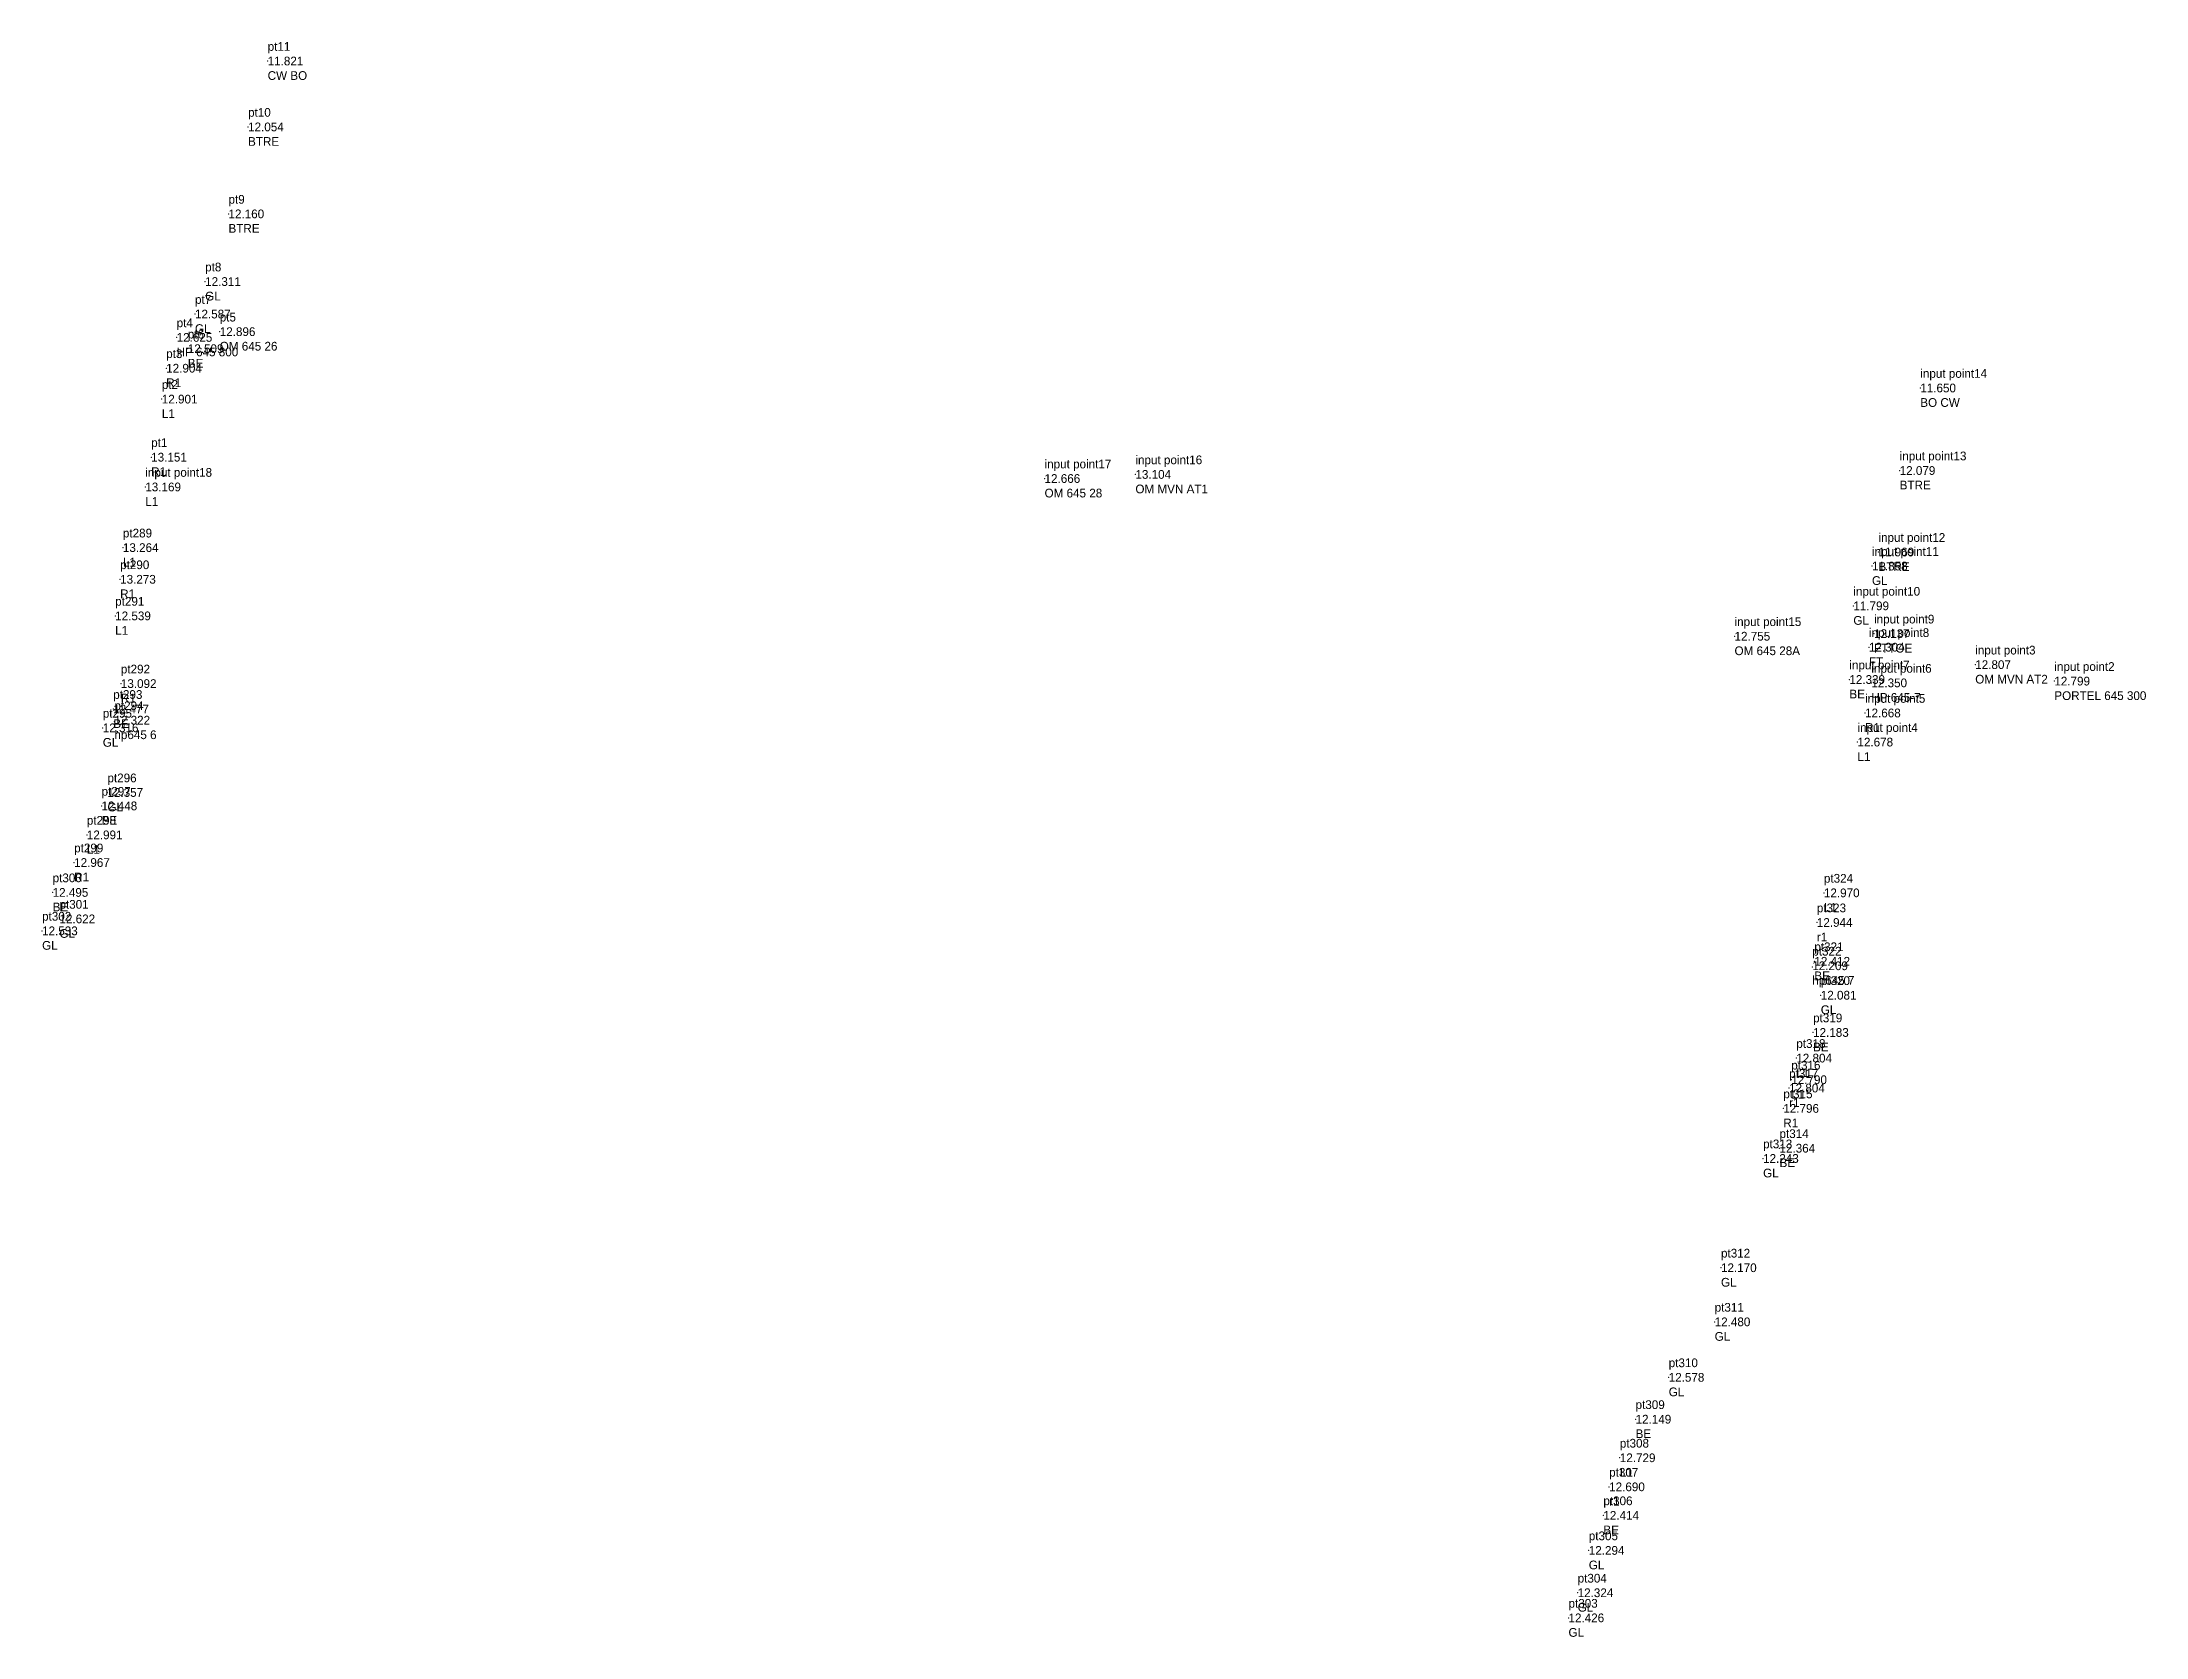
# Model space of a CAD drawing. Header units: metres. Extents: x 178081 to 737303, y 964681 to 975566.
# Drawn here: x 179162.1 to 179282.7, y 975272.8 to 975364.2 of the extents above; entities that cross this region are included whole.
import ezdxf

# ---------------------------------------------------------------- set-up
doc = ezdxf.new("R2010")
doc.units = ezdxf.units.M
doc.header["$MEASUREMENT"] = 0
doc.layers.add('SurveyPoint', color=4, linetype='Continuous', lineweight=0, true_color=0x00fffe)
doc.styles.get("Standard").update_dxf_attribs({"font": '', "height": 2.5})
doc.styles.get('Standard').set_extended_font_data('txt')

msp = doc.modelspace()

# ---------------------------------------------------------------- texts
at = {"layer": 'SurveyPoint', "color": 7, "char_height": 0.5, "attachment_point": 4}
for s, insert, width in [('pt11\\P11.821\\PCW BO', (179175.046, 975363.063, 11.821), 3), ('pt10\\P12.054\\PBTRE', (179173.923, 975359.289, 12.054), 3), ('pt9\\P12.160\\PBTRE', (179172.8, 975354.306, 12.16), 3), ('pt8\\P12.311\\PGL', (179171.461, 975350.423, 12.311), 3), ('pt7\\P12.587\\PGL', (179170.879, 975348.561, 12.587), 3), ('pt5\\P12.896\\POM 645 26', (179172.298, 975347.552, 12.896), 5), ('pt4\\P12.625\\PHP 645 800', (179169.827, 975347.224, 12.625), 5.5), ('pt6\\P12.509\\PBE', (179170.466, 975346.581, 12.509), 3), ('pt3\\P12.904\\PR1', (179169.228, 975345.46, 12.904), 3), ('input point14\\P11.650\\PBO CW', (179269.811, 975344.325, 11.65), 7), ('pt2\\P12.901\\PL1', (179168.977, 975343.69, 12.901), 3), ('pt1\\P13.151\\PR1', (179168.367, 975340.363, 13.151), 3), ('input point17\\P12.666\\POM 645 28', (179219.595, 975339.135, 12.666), 7), ('input point16\\P13.104\\POM MVN AT1', (179224.805, 975339.371, 13.104), 7), ('input point13\\P12.079\\PBTRE', (179268.629, 975339.598, 12.079), 7), ('input point18\\P13.169\\PL1', (179168.029, 975338.656, 13.169), 7), ('pt289\\P13.264\\PL1', (179166.744, 975335.179, 13.264), 3), ('input point12\\P11.969\\PBTRE', (179267.414, 975334.926, 11.969), 7), ('pt290\\P13.273\\PR1', (179166.587, 975333.364, 13.273), 3), ('input point11\\P11.858\\PGL', (179267.042, 975334.12, 11.858), 7), ('input point10\\P11.799\\PGL', (179265.973, 975331.838, 11.799), 7), ('pt291\\P12.539\\PL1', (179166.302, 975331.267, 12.539), 3), ('input point15\\P12.755\\POM 645 28A', (179259.16, 975330.098, 12.755), 7), ('input point8\\P12.304\\PFT', (179266.867, 975329.474, 12.304), 6.5), ('input point9\\P12.137\\PFTTOE', (179267.16, 975330.246, 12.137), 6.5), ('input point3\\P12.807\\POM MVN AT2', (179272.962, 975328.469, 12.807), 6.5), ('pt292\\P13.092\\PR1', (179166.628, 975327.386, 13.092), 3), ('input point7\\P12.339\\PBE', (179265.744, 975327.621, 12.339), 6.5), ('input point6\\P12.350\\PHP 645-7', (179267.007, 975327.424, 12.35), 6.5), ('input point2\\P12.799\\PPORTEL 645 300', (179277.498, 975327.526, 12.799), 7.5), ('pt293\\P12.477\\PBE', (179166.191, 975325.928, 12.477), 3), ('pt295\\P12.316\\PGL', (179165.591, 975324.848, 12.316), 3), ('pt294\\P12.322\\Php645 6', (179166.258, 975325.214, 12.322), 4), ('input point5\\P12.668\\PR1', (179266.645, 975325.704, 12.668), 6.5), ('input point4\\P12.678\\PL1', (179266.208, 975324.035, 12.678), 6.5), ('pt296\\P12.357\\PGL', (179165.858, 975321.143, 12.357), 3), ('pt297\\P12.448\\PBE', (179165.521, 975320.379, 12.448), 3), ('pt298\\P12.991\\PL1', (179164.678, 975318.717, 12.991), 3), ('pt299\\P12.967\\PR1', (179163.95, 975317.132, 12.967), 3), ('pt300\\P12.495\\PBE', (179162.716, 975315.419, 12.495), 3), ('pt324\\P12.970\\PL1', (179264.285, 975315.394, 12.97), 3), ('pt301\\P12.622\\PGL', (179163.107, 975313.899, 12.622), 3), ('pt323\\P12.944\\Pr1', (179263.88, 975313.697, 12.944), 3), ('pt302\\P12.533\\PGL', (179162.11, 975313.214, 12.533), 3), ('pt321\\P12.412\\PBE', (179263.737, 975311.471, 12.412), 3), ('pt322\\P12.209\\Php645 7', (179263.618, 975311.14, 12.209), 4), ('pt320\\P12.081\\PGL', (179264.106, 975309.525, 12.081), 3), ('pt319\\P12.183\\PBE', (179263.664, 975307.393, 12.183), 3), ('pt318\\P12.804\\PL1', (179262.702, 975305.924, 12.804), 3), ('pt317\\P12.804\\Pr1', (179262.291, 975304.207, 12.804), 3), ('pt316\\P12.790\\PL1', (179262.413, 975304.685, 12.79), 3), ('pt315\\P12.796\\PR1', (179261.957, 975303.041, 12.796), 3), ('pt314\\P12.364\\PBE', (179261.738, 975300.76, 12.364), 3), ('pt313\\P12.243\\PGL', (179260.797, 975300.168, 12.243), 3), ('pt312\\P12.170\\PGL', (179258.384, 975293.907, 12.17), 3), ('pt311\\P12.480\\PGL', (179258.021, 975290.805, 12.48), 3), ('pt310\\P12.578\\PGL', (179255.385, 975287.625, 12.578), 3), ('pt309\\P12.149\\PBE', (179253.486, 975285.23, 12.149), 3), ('pt308\\P12.729\\PL1', (179252.581, 975283.019, 12.729), 3), ('pt307\\P12.690\\Pr1', (179251.97, 975281.354, 12.69), 3), ('pt306\\P12.414\\PBE', (179251.638, 975279.719, 12.414), 3), ('pt305\\P12.294\\PGL', (179250.802, 975277.707, 12.294), 3), ('pt304\\P12.324\\PGL', (179250.164, 975275.28, 12.324), 3), ('pt303\\P12.426\\PGL', (179249.639, 975273.841, 12.426), 3)]:
    msp.add_mtext(s, dxfattribs=dict(at, insert=insert, width=width))

# ---------------------------------------------------------------- linework, layer by layer
at = {"layer": 'SurveyPoint'}
for p in [(179175.046, 975363.063, 11.821), (179173.923, 975359.289, 12.054), (179172.8, 975354.306, 12.16), (179171.461, 975350.423, 12.311), (179170.879, 975348.561, 12.587), (179172.298, 975347.552, 12.896), (179169.827, 975347.224, 12.625), (179170.466, 975346.581, 12.509), (179169.228, 975345.46, 12.904), (179269.811, 975344.325, 11.65), (179168.977, 975343.69, 12.901), (179168.367, 975340.363, 13.151), (179219.595, 975339.135, 12.666), (179224.805, 975339.371, 13.104), (179268.629, 975339.598, 12.079), (179168.029, 975338.656, 13.169), (179166.744, 975335.179, 13.264), (179267.042, 975334.12, 11.858), (179267.414, 975334.926, 11.969), (179166.587, 975333.364, 13.273), (179265.973, 975331.838, 11.799), (179166.302, 975331.267, 12.539), (179259.16, 975330.098, 12.755), (179266.867, 975329.474, 12.304), (179267.16, 975330.246, 12.137), (179272.962, 975328.469, 12.807), (179166.628, 975327.386, 13.092), (179265.744, 975327.621, 12.339), (179267.007, 975327.424, 12.35), (179277.498, 975327.526, 12.799), (179166.191, 975325.928, 12.477), (179266.645, 975325.704, 12.668), (179165.591, 975324.848, 12.316), (179166.258, 975325.214, 12.322), (179266.208, 975324.035, 12.678), (179165.858, 975321.143, 12.357), (179165.521, 975320.379, 12.448), (179164.678, 975318.717, 12.991), (179163.95, 975317.132, 12.967), (179162.716, 975315.419, 12.495), (179264.285, 975315.394, 12.97), (179163.107, 975313.899, 12.622), (179263.88, 975313.697, 12.944), (179162.11, 975313.214, 12.533), (179263.737, 975311.471, 12.412), (179263.618, 975311.14, 12.209), (179264.106, 975309.525, 12.081), (179263.664, 975307.393, 12.183), (179262.702, 975305.924, 12.804), (179262.291, 975304.207, 12.804), (179262.413, 975304.685, 12.79), (179261.957, 975303.041, 12.796), (179261.738, 975300.76, 12.364), (179260.797, 975300.168, 12.243), (179258.384, 975293.907, 12.17), (179258.021, 975290.805, 12.48), (179255.385, 975287.625, 12.578), (179253.486, 975285.23, 12.149), (179252.581, 975283.019, 12.729), (179251.97, 975281.354, 12.69), (179251.638, 975279.719, 12.414), (179250.802, 975277.707, 12.294), (179250.164, 975275.28, 12.324), (179249.639, 975273.841, 12.426)]:
    msp.add_point(p, dxfattribs=at)

msp.set_redraw_order([(e.dxf.handle, doc.entitydb.next_handle()) for e in msp.query("TEXT MTEXT ATTDEF DIMENSION ARC_DIMENSION")])  # texts and dimensions are drawn at this point

doc.saveas('drawing.dxf')
